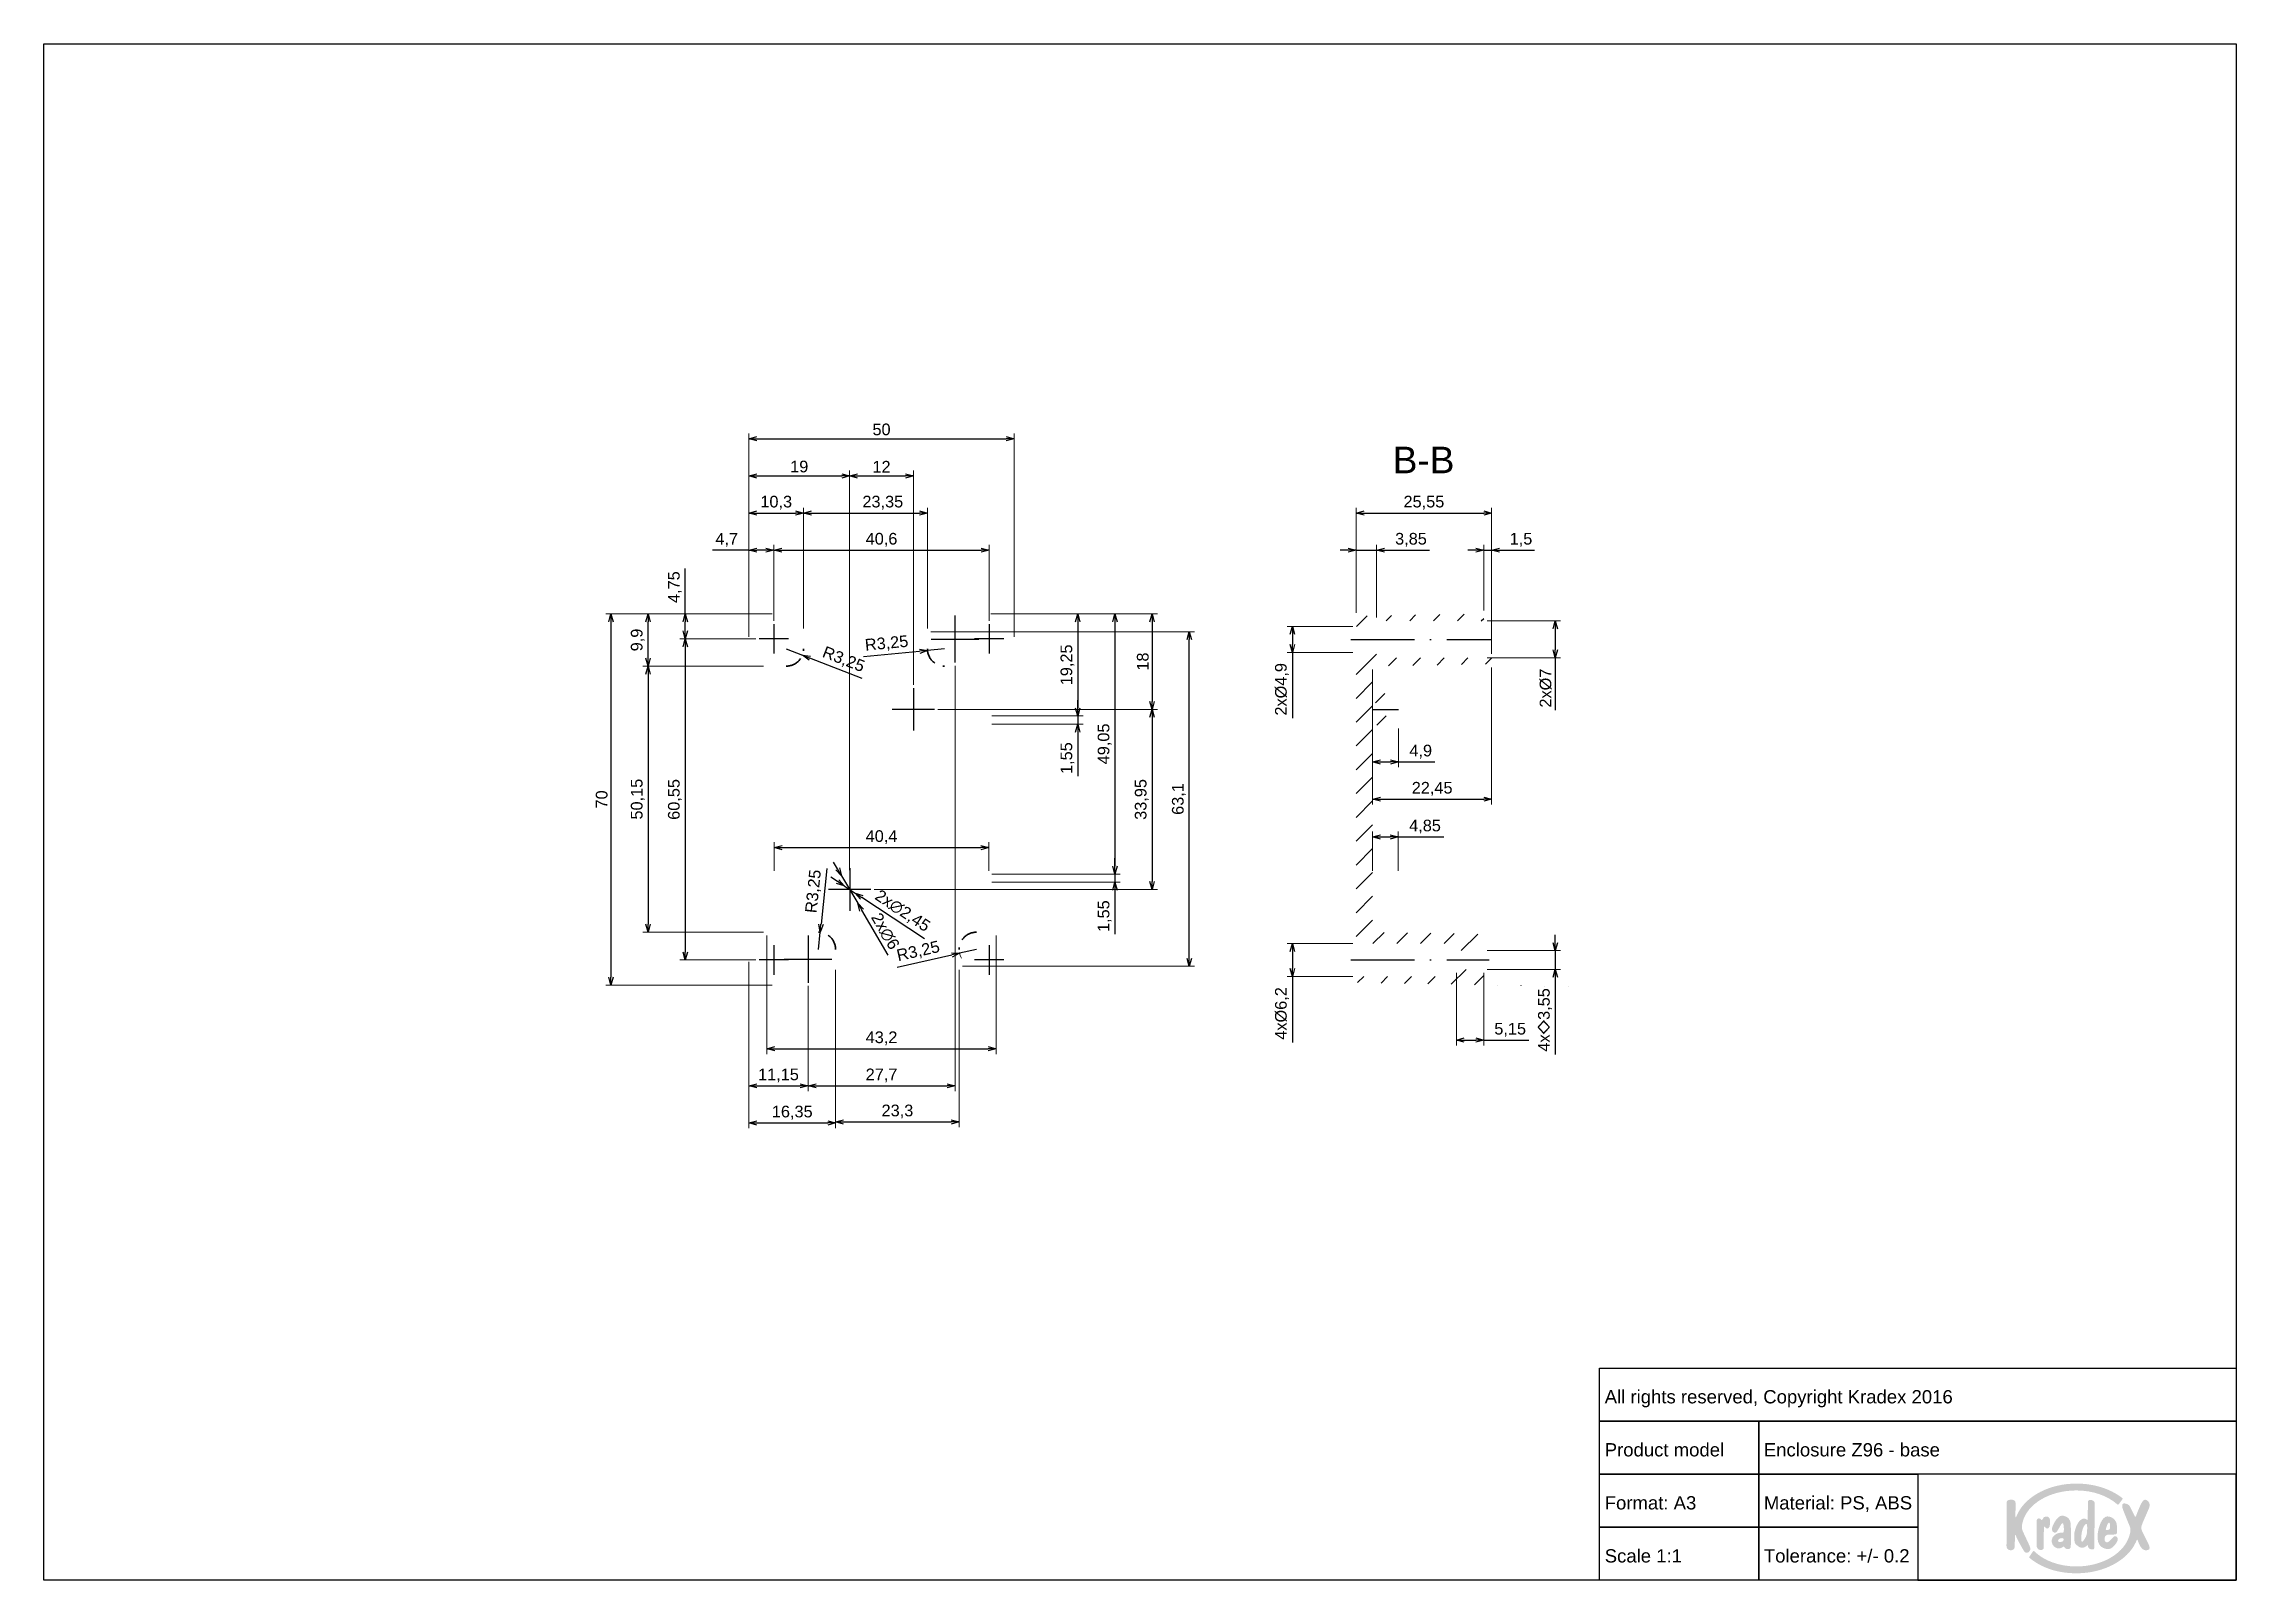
# Paper-space layout 'Base' of a CAD drawing. Header units: millimetres. Extents: x 0 to 414, y 1 to 290.
import ezdxf

# ---------------------------------------------------------------- set-up
doc = ezdxf.new("R2010")
doc.units = ezdxf.units.MM
doc.linetypes.add('ACAD_ISO10W100', pattern=[18, 12, -3, 0, -3])
doc.linetypes.add('HIDDEN2', pattern=[4.7625, 3.175, -1.5875])
for name, color, linetype, lineweight in [('MD_Annotation', 7, 'Continuous', 25), ('MD_Axes', 7, 'ACAD_ISO10W100', 25), ('MD_Hatching', 7, 'Continuous', 25)]:
    doc.layers.add(name, color=color, linetype=linetype, lineweight=lineweight)
doc.layers.add('MD_Hidden', color=7, linetype='HIDDEN2', lineweight=35, plot=False)
doc.layers.add('Tabelka', color=7, linetype='Continuous')
doc.styles.get("Standard").update_dxf_attribs({"font": 'arial.ttf'})
doc.dimstyles.new('ISO-25', dxfattribs={"dimtxt": 2.2, "dimasz": 1.5, "dimexe": 1, "dimexo": 0.625, "dimtad": 1, "dimrnd": 0.05, "dimtxsty": 'Standard', "dimblk": 'OPEN30', "dimcen": 2.5, "dimadec": 0, "dimazin": 0, "dimtfac": 1, "dimtmove": 0, "dimatfit": 3, "dimfxl": 1, "dimlwe": 18, "dimarcsym": 0})

psp = doc.layouts.new('Base')

# ---------------------------------------------------------------- texts
at = {"insert": (293.511, 40.533), "char_height": 2.5, "attachment_point": 1}
psp.add_mtext_dynamic_manual_height_columns('\\P All rights reserved, Copyright Kradex 2016', width=120, gutter_width=12.5, heights=[0], dxfattribs=at)
at = {"layer": 'MD_Annotation', "color": 7, "insert": (260.344, 209.239), "char_height": 5, "width": 13.26057, "attachment_point": 8}
psp.add_mtext('B-B', dxfattribs=at)
at = {"layer": 'Tabelka', "char_height": 2.5, "attachment_point": 1}
for s, width, heights, insert in [('\\pi15;\\P\\pi0; Product model', 30, [9.962], (293.511, 30.533)), ('\\P Enclosure Z96 - base ', 90, [0], (323.511, 30.533)), ('\\P Format: A3', 30, [0], (293.511, 20.533)), ('\\P Material: PS, ABS', 30, [0], (323.511, 20.533)), ('\\P Scale 1:1', 30, [0], (293.511, 10.533)), ('\\P Tolerance: +/- 0.2', 30, [0], (323.511, 10.533))]:
    psp.add_mtext_dynamic_manual_height_columns(s, width=width, gutter_width=12.5, heights=heights, dxfattribs=dict(at, insert=insert))

# ---------------------------------------------------------------- blocks, each defined once
blk = doc.blocks.new('_Open30')
at = {"color": 0, "linetype": 'ByBlock', "lineweight": -2}
for p, q in [((-1, 0.27), (0, 0)), ((0, 0), (-1, -0.27)), ((0, 0), (-1, 0))]:
    blk.add_line(p, q, dxfattribs=at)
blk = doc.blocks.new('*D20')
at = {"layer": 'Defpoints', "color": 0, "transparency": 16777216}
for p in [(183.16, 215.74), (133.16, 177.74), (183.16, 177.74)]:
    blk.add_point(p, dxfattribs=at)
at = {"layer": 'MD_Annotation', "color": 0, "lineweight": 18, "transparency": 16777216}
for p, q in [((133.16, 178.37), (133.16, 216.74)), ((183.16, 178.37), (183.16, 216.74))]:
    blk.add_line(p, q, dxfattribs=at)
at = {"layer": 'MD_Annotation', "color": 0, "lineweight": -2, "transparency": 16777216}
blk.add_line((134.66, 215.74), (181.66, 215.74), dxfattribs=at)
at = {"layer": 'MD_Annotation', "color": 0, "lineweight": -2, "transparency": 16777216, "xscale": 1.5, "yscale": 1.5, "zscale": 1.5, "rotation": 180}
blk.add_blockref('_Open30', (133.16, 215.74), dxfattribs=at)
at = {"layer": 'MD_Annotation', "color": 0, "lineweight": -2, "transparency": 16777216, "xscale": 1.5, "yscale": 1.5, "zscale": 1.5}
blk.add_blockref('_Open30', (183.16, 215.74), dxfattribs=at)
at = {"layer": 'MD_Annotation', "color": 0, "transparency": 16777216, "insert": (158.16, 217.49), "char_height": 2.2, "attachment_point": 5}
blk.add_mtext('50', dxfattribs=at)
blk = doc.blocks.new('*D21')
at = {"layer": 'Defpoints', "color": 0, "transparency": 16777216}
for p in [(138.15, 182.74), (107.16, 112.74), (138.15, 112.74)]:
    blk.add_point(p, dxfattribs=at)
at = {"layer": 'MD_Annotation', "color": 0, "lineweight": 18, "transparency": 16777216}
for p, q in [((137.53, 182.74), (106.16, 182.74)), ((137.53, 112.74), (106.16, 112.74))]:
    blk.add_line(p, q, dxfattribs=at)
at = {"layer": 'MD_Annotation', "color": 0, "lineweight": -2, "transparency": 16777216}
blk.add_line((107.16, 181.24), (107.16, 114.24), dxfattribs=at)
at = {"layer": 'MD_Annotation', "color": 0, "lineweight": -2, "transparency": 16777216, "xscale": 1.5, "yscale": 1.5, "zscale": 1.5}
for p, rotation in [((107.16, 182.74), 90), ((107.16, 112.74), 270)]:
    blk.add_blockref('_Open30', p, dxfattribs=dict(at, rotation=rotation))
at = {"layer": 'MD_Annotation', "color": 0, "transparency": 16777216, "insert": (105.41, 147.74), "char_height": 2.2, "attachment_point": 5, "rotation": 90}
blk.add_mtext('70', dxfattribs=at)
blk = doc.blocks.new('*D22')
at = {"layer": 'Defpoints', "color": 0, "transparency": 16777216}
for p in [(138.15, 182.74), (121.16, 178.02), (135.09, 178.02)]:
    blk.add_point(p, dxfattribs=at)
at = {"layer": 'MD_Annotation', "color": 0, "lineweight": -2, "transparency": 16777216}
for p, q in [((121.16, 182.74), (121.16, 191.31)), ((121.16, 179.52), (121.16, 181.24))]:
    blk.add_line(p, q, dxfattribs=at)
at = {"layer": 'MD_Annotation', "color": 0, "lineweight": 18, "transparency": 16777216}
for p, q in [((137.53, 182.74), (120.16, 182.74)), ((134.46, 178.02), (120.16, 178.02))]:
    blk.add_line(p, q, dxfattribs=at)
at = {"layer": 'MD_Annotation', "color": 0, "lineweight": -2, "transparency": 16777216, "xscale": 1.5, "yscale": 1.5, "zscale": 1.5}
for p, rotation in [((121.16, 182.74), 90), ((121.16, 178.02), 270)]:
    blk.add_blockref('_Open30', p, dxfattribs=dict(at, rotation=rotation))
at = {"layer": 'MD_Annotation', "color": 0, "transparency": 16777216, "insert": (119.21, 187.77), "char_height": 2.2, "attachment_point": 5, "rotation": 90}
blk.add_mtext('4,75', dxfattribs=at)
blk = doc.blocks.new('*D23')
at = {"layer": 'Defpoints', "color": 0, "transparency": 16777216}
for p in [(135.09, 178.02), (121.16, 117.47), (135.09, 117.47)]:
    blk.add_point(p, dxfattribs=at)
at = {"layer": 'MD_Annotation', "color": 0, "lineweight": 18, "transparency": 16777216}
for p, q in [((134.46, 178.02), (120.16, 178.02)), ((134.46, 117.47), (120.16, 117.47))]:
    blk.add_line(p, q, dxfattribs=at)
at = {"layer": 'MD_Annotation', "color": 0, "lineweight": -2, "transparency": 16777216}
blk.add_line((121.16, 176.52), (121.16, 118.97), dxfattribs=at)
at = {"layer": 'MD_Annotation', "color": 0, "lineweight": -2, "transparency": 16777216, "xscale": 1.5, "yscale": 1.5, "zscale": 1.5}
for p, rotation in [((121.16, 178.02), 90), ((121.16, 117.47), 270)]:
    blk.add_blockref('_Open30', p, dxfattribs=dict(at, rotation=rotation))
at = {"layer": 'MD_Annotation', "color": 0, "transparency": 16777216, "insert": (119.21, 147.74), "char_height": 2.2, "attachment_point": 5, "rotation": 90}
blk.add_mtext('60,55', dxfattribs=at)
blk = doc.blocks.new('*D24')
at = {"layer": 'Defpoints', "color": 0, "transparency": 16777216}
for p in [(137.86, 194.74), (133.16, 177.74), (137.86, 180.78)]:
    blk.add_point(p, dxfattribs=at)
at = {"layer": 'MD_Annotation', "color": 0, "lineweight": -2, "transparency": 16777216}
for p, q in [((133.16, 194.74), (126.31, 194.74)), ((136.36, 194.74), (134.66, 194.74))]:
    blk.add_line(p, q, dxfattribs=at)
at = {"layer": 'MD_Annotation', "color": 0, "lineweight": 18, "transparency": 16777216}
for p, q in [((133.16, 178.37), (133.16, 195.74)), ((137.86, 181.41), (137.86, 195.74))]:
    blk.add_line(p, q, dxfattribs=at)
at = {"layer": 'MD_Annotation', "color": 0, "lineweight": -2, "transparency": 16777216, "xscale": 1.5, "yscale": 1.5, "zscale": 1.5, "rotation": 180}
blk.add_blockref('_Open30', (133.16, 194.74), dxfattribs=at)
at = {"layer": 'MD_Annotation', "color": 0, "lineweight": -2, "transparency": 16777216, "xscale": 1.5, "yscale": 1.5, "zscale": 1.5}
blk.add_blockref('_Open30', (137.86, 194.74), dxfattribs=at)
at = {"layer": 'MD_Annotation', "color": 0, "transparency": 16777216, "insert": (128.98, 196.68), "char_height": 2.2, "attachment_point": 5}
blk.add_mtext('4,7', dxfattribs=at)
blk = doc.blocks.new('*D25')
at = {"layer": 'Defpoints', "color": 0, "transparency": 16777216}
for p in [(178.46, 194.74), (137.86, 180.78), (178.46, 180.78)]:
    blk.add_point(p, dxfattribs=at)
at = {"layer": 'MD_Annotation', "color": 0, "lineweight": 18, "transparency": 16777216}
for p, q in [((137.86, 181.41), (137.86, 195.74)), ((178.46, 181.41), (178.46, 195.74))]:
    blk.add_line(p, q, dxfattribs=at)
at = {"layer": 'MD_Annotation', "color": 0, "lineweight": -2, "transparency": 16777216}
blk.add_line((139.36, 194.74), (176.96, 194.74), dxfattribs=at)
at = {"layer": 'MD_Annotation', "color": 0, "lineweight": -2, "transparency": 16777216, "xscale": 1.5, "yscale": 1.5, "zscale": 1.5, "rotation": 180}
blk.add_blockref('_Open30', (137.86, 194.74), dxfattribs=at)
at = {"layer": 'MD_Annotation', "color": 0, "lineweight": -2, "transparency": 16777216, "xscale": 1.5, "yscale": 1.5, "zscale": 1.5}
blk.add_blockref('_Open30', (178.46, 194.74), dxfattribs=at)
at = {"layer": 'MD_Annotation', "color": 0, "transparency": 16777216, "insert": (158.16, 196.69), "char_height": 2.2, "attachment_point": 5}
blk.add_mtext('40,6', dxfattribs=at)
blk = doc.blocks.new('*D26')
at = {"layer": 'Defpoints', "color": 0, "transparency": 16777216}
for p in [(133.16, 117.74), (144.31, 113.19), (144.31, 93.74)]:
    blk.add_point(p, dxfattribs=at)
at = {"layer": 'MD_Annotation', "color": 0, "lineweight": 18, "transparency": 16777216}
for p, q in [((133.16, 117.11), (133.16, 92.74)), ((144.31, 112.57), (144.31, 92.74))]:
    blk.add_line(p, q, dxfattribs=at)
at = {"layer": 'MD_Annotation', "color": 0, "lineweight": -2, "transparency": 16777216}
blk.add_line((134.66, 93.74), (142.81, 93.74), dxfattribs=at)
at = {"layer": 'MD_Annotation', "color": 0, "lineweight": -2, "transparency": 16777216, "xscale": 1.5, "yscale": 1.5, "zscale": 1.5, "rotation": 180}
blk.add_blockref('_Open30', (133.16, 93.74), dxfattribs=at)
at = {"layer": 'MD_Annotation', "color": 0, "lineweight": -2, "transparency": 16777216, "xscale": 1.5, "yscale": 1.5, "zscale": 1.5}
blk.add_blockref('_Open30', (144.31, 93.74), dxfattribs=at)
at = {"layer": 'MD_Annotation', "color": 0, "transparency": 16777216, "insert": (138.73, 95.69), "char_height": 2.2, "attachment_point": 5}
blk.add_mtext('11,15', dxfattribs=at)
blk = doc.blocks.new('*D27')
at = {"layer": 'Defpoints', "color": 0, "transparency": 16777216}
for p in [(172.01, 173.54), (144.31, 113.19), (172.01, 93.74)]:
    blk.add_point(p, dxfattribs=at)
at = {"layer": 'MD_Annotation', "color": 0, "lineweight": 18, "transparency": 16777216}
for p, q in [((172.01, 172.92), (172.01, 92.74)), ((144.31, 112.57), (144.31, 92.74))]:
    blk.add_line(p, q, dxfattribs=at)
at = {"layer": 'MD_Annotation', "color": 0, "lineweight": -2, "transparency": 16777216}
blk.add_line((145.81, 93.74), (170.51, 93.74), dxfattribs=at)
at = {"layer": 'MD_Annotation', "color": 0, "lineweight": -2, "transparency": 16777216, "xscale": 1.5, "yscale": 1.5, "zscale": 1.5, "rotation": 180}
blk.add_blockref('_Open30', (144.31, 93.74), dxfattribs=at)
at = {"layer": 'MD_Annotation', "color": 0, "lineweight": -2, "transparency": 16777216, "xscale": 1.5, "yscale": 1.5, "zscale": 1.5}
blk.add_blockref('_Open30', (172.01, 93.74), dxfattribs=at)
at = {"layer": 'MD_Annotation', "color": 0, "transparency": 16777216, "insert": (158.16, 95.69), "char_height": 2.2, "attachment_point": 5}
blk.add_mtext('27,7', dxfattribs=at)
blk = doc.blocks.new('*D28')
at = {"layer": 'Defpoints', "color": 0, "transparency": 16777216}
for p in [(152.15, 208.74), (133.16, 177.74), (152.15, 133.76)]:
    blk.add_point(p, dxfattribs=at)
at = {"layer": 'MD_Annotation', "color": 0, "lineweight": 18, "transparency": 16777216}
for p, q in [((133.16, 178.37), (133.16, 209.74)), ((152.15, 134.39), (152.15, 209.74))]:
    blk.add_line(p, q, dxfattribs=at)
at = {"layer": 'MD_Annotation', "color": 0, "lineweight": -2, "transparency": 16777216}
blk.add_line((134.66, 208.74), (150.65, 208.74), dxfattribs=at)
at = {"layer": 'MD_Annotation', "color": 0, "lineweight": -2, "transparency": 16777216, "xscale": 1.5, "yscale": 1.5, "zscale": 1.5, "rotation": 180}
blk.add_blockref('_Open30', (133.16, 208.74), dxfattribs=at)
at = {"layer": 'MD_Annotation', "color": 0, "lineweight": -2, "transparency": 16777216, "xscale": 1.5, "yscale": 1.5, "zscale": 1.5}
blk.add_blockref('_Open30', (152.15, 208.74), dxfattribs=at)
at = {"layer": 'MD_Annotation', "color": 0, "transparency": 16777216, "insert": (142.65, 210.49), "char_height": 2.2, "attachment_point": 5}
blk.add_mtext('19', dxfattribs=at)
blk = doc.blocks.new('*D29')
at = {"layer": 'Defpoints', "color": 0, "transparency": 16777216}
for p in [(164.16, 208.74), (164.16, 168.72), (152.15, 134.76)]:
    blk.add_point(p, dxfattribs=at)
at = {"layer": 'MD_Annotation', "color": 0, "lineweight": 18, "transparency": 16777216}
for p, q in [((152.15, 135.39), (152.15, 209.74)), ((164.16, 169.34), (164.16, 209.74))]:
    blk.add_line(p, q, dxfattribs=at)
at = {"layer": 'MD_Annotation', "color": 0, "lineweight": -2, "transparency": 16777216}
blk.add_line((153.65, 208.74), (162.66, 208.74), dxfattribs=at)
at = {"layer": 'MD_Annotation', "color": 0, "lineweight": -2, "transparency": 16777216, "xscale": 1.5, "yscale": 1.5, "zscale": 1.5, "rotation": 180}
blk.add_blockref('_Open30', (152.15, 208.74), dxfattribs=at)
at = {"layer": 'MD_Annotation', "color": 0, "lineweight": -2, "transparency": 16777216, "xscale": 1.5, "yscale": 1.5, "zscale": 1.5}
blk.add_blockref('_Open30', (164.16, 208.74), dxfattribs=at)
at = {"layer": 'MD_Annotation', "color": 0, "transparency": 16777216, "insert": (158.16, 210.47), "char_height": 2.2, "attachment_point": 5}
blk.add_mtext('12', dxfattribs=at)
blk = doc.blocks.new('*D30')
at = {"layer": 'Defpoints', "color": 0, "transparency": 16777216}
for p in [(178.16, 182.74), (168.16, 164.72), (209.16, 164.72)]:
    blk.add_point(p, dxfattribs=at)
at = {"layer": 'MD_Annotation', "color": 0, "lineweight": 18, "transparency": 16777216}
for p, q in [((178.78, 182.74), (210.16, 182.74)), ((168.78, 164.72), (210.16, 164.72))]:
    blk.add_line(p, q, dxfattribs=at)
at = {"layer": 'MD_Annotation', "color": 0, "lineweight": -2, "transparency": 16777216}
blk.add_line((209.16, 181.24), (209.16, 166.22), dxfattribs=at)
at = {"layer": 'MD_Annotation', "color": 0, "lineweight": -2, "transparency": 16777216, "xscale": 1.5, "yscale": 1.5, "zscale": 1.5}
for p, rotation in [((209.16, 182.74), 90), ((209.16, 164.72), 270)]:
    blk.add_blockref('_Open30', p, dxfattribs=dict(at, rotation=rotation))
at = {"layer": 'MD_Annotation', "color": 0, "transparency": 16777216, "insert": (207.41, 173.73), "char_height": 2.2, "attachment_point": 5, "rotation": 90}
blk.add_mtext('18', dxfattribs=at)
blk = doc.blocks.new('*D31')
at = {"layer": 'Defpoints', "color": 0, "transparency": 16777216}
for p in [(168.16, 164.72), (156.15, 130.76), (209.16, 130.76)]:
    blk.add_point(p, dxfattribs=at)
at = {"layer": 'MD_Annotation', "color": 0, "lineweight": 18, "transparency": 16777216}
for p, q in [((168.78, 164.72), (210.16, 164.72)), ((156.78, 130.76), (210.16, 130.76))]:
    blk.add_line(p, q, dxfattribs=at)
at = {"layer": 'MD_Annotation', "color": 0, "lineweight": -2, "transparency": 16777216}
blk.add_line((209.16, 163.22), (209.16, 132.26), dxfattribs=at)
at = {"layer": 'MD_Annotation', "color": 0, "lineweight": -2, "transparency": 16777216, "xscale": 1.5, "yscale": 1.5, "zscale": 1.5}
for p, rotation in [((209.16, 164.72), 90), ((209.16, 130.76), 270)]:
    blk.add_blockref('_Open30', p, dxfattribs=dict(at, rotation=rotation))
at = {"layer": 'MD_Annotation', "color": 0, "transparency": 16777216, "insert": (207.21, 147.74), "char_height": 2.2, "attachment_point": 5, "rotation": 90}
blk.add_mtext('33,95', dxfattribs=at)
blk = doc.blocks.new('*D32')
at = {"layer": 'Defpoints', "color": 0, "transparency": 16777216}
for p in [(143.46, 201.74), (133.16, 177.74), (143.46, 179.37)]:
    blk.add_point(p, dxfattribs=at)
at = {"layer": 'MD_Annotation', "color": 0, "lineweight": 18, "transparency": 16777216}
for p, q in [((133.16, 178.37), (133.16, 202.74)), ((143.46, 179.99), (143.46, 202.74))]:
    blk.add_line(p, q, dxfattribs=at)
at = {"layer": 'MD_Annotation', "color": 0, "lineweight": -2, "transparency": 16777216}
blk.add_line((134.66, 201.74), (141.96, 201.74), dxfattribs=at)
at = {"layer": 'MD_Annotation', "color": 0, "lineweight": -2, "transparency": 16777216, "xscale": 1.5, "yscale": 1.5, "zscale": 1.5, "rotation": 180}
blk.add_blockref('_Open30', (133.16, 201.74), dxfattribs=at)
at = {"layer": 'MD_Annotation', "color": 0, "lineweight": -2, "transparency": 16777216, "xscale": 1.5, "yscale": 1.5, "zscale": 1.5}
blk.add_blockref('_Open30', (143.46, 201.74), dxfattribs=at)
at = {"layer": 'MD_Annotation', "color": 0, "transparency": 16777216, "insert": (138.31, 203.69), "char_height": 2.2, "attachment_point": 5}
blk.add_mtext('10,3', dxfattribs=at)
blk = doc.blocks.new('*D33')
at = {"layer": 'Defpoints', "color": 0, "transparency": 16777216}
for p in [(166.8, 201.74), (143.46, 179.37), (166.8, 179.37)]:
    blk.add_point(p, dxfattribs=at)
at = {"layer": 'MD_Annotation', "color": 0, "lineweight": 18, "transparency": 16777216}
for p, q in [((143.46, 179.99), (143.46, 202.74)), ((166.8, 179.99), (166.8, 202.74))]:
    blk.add_line(p, q, dxfattribs=at)
at = {"layer": 'MD_Annotation', "color": 0, "lineweight": -2, "transparency": 16777216}
blk.add_line((144.96, 201.74), (165.3, 201.74), dxfattribs=at)
at = {"layer": 'MD_Annotation', "color": 0, "lineweight": -2, "transparency": 16777216, "xscale": 1.5, "yscale": 1.5, "zscale": 1.5, "rotation": 180}
blk.add_blockref('_Open30', (143.46, 201.74), dxfattribs=at)
at = {"layer": 'MD_Annotation', "color": 0, "lineweight": -2, "transparency": 16777216, "xscale": 1.5, "yscale": 1.5, "zscale": 1.5}
blk.add_blockref('_Open30', (166.8, 201.74), dxfattribs=at)
at = {"layer": 'MD_Annotation', "color": 0, "transparency": 16777216, "insert": (158.4, 203.69), "char_height": 2.2, "attachment_point": 5}
blk.add_mtext('23,35', dxfattribs=at)
blk = doc.blocks.new('*D34')
at = {"layer": 'Defpoints', "color": 0, "transparency": 16777216}
for p in [(114.16, 182.74), (138.15, 182.74), (136.56, 172.87)]:
    blk.add_point(p, dxfattribs=at)
at = {"layer": 'MD_Annotation', "color": 0, "lineweight": 18, "transparency": 16777216}
for p, q in [((137.53, 182.74), (113.16, 182.74)), ((135.93, 172.87), (113.16, 172.87))]:
    blk.add_line(p, q, dxfattribs=at)
at = {"layer": 'MD_Annotation', "color": 0, "lineweight": -2, "transparency": 16777216}
blk.add_line((114.16, 174.37), (114.16, 181.24), dxfattribs=at)
at = {"layer": 'MD_Annotation', "color": 0, "lineweight": -2, "transparency": 16777216, "xscale": 1.5, "yscale": 1.5, "zscale": 1.5}
for p, rotation in [((114.16, 182.74), 90), ((114.16, 172.87), 270)]:
    blk.add_blockref('_Open30', p, dxfattribs=dict(at, rotation=rotation))
at = {"layer": 'MD_Annotation', "color": 0, "transparency": 16777216, "insert": (112.21, 177.8), "char_height": 2.2, "attachment_point": 5, "rotation": 90}
blk.add_mtext('9,9', dxfattribs=at)
blk = doc.blocks.new('*D35')
at = {"layer": 'Defpoints', "color": 0, "transparency": 16777216}
for p in [(136.56, 172.87), (114.16, 122.72), (136.56, 122.72)]:
    blk.add_point(p, dxfattribs=at)
at = {"layer": 'MD_Annotation', "color": 0, "lineweight": 18, "transparency": 16777216}
for p, q in [((135.93, 172.87), (113.16, 172.87)), ((135.93, 122.72), (113.16, 122.72))]:
    blk.add_line(p, q, dxfattribs=at)
at = {"layer": 'MD_Annotation', "color": 0, "lineweight": -2, "transparency": 16777216}
blk.add_line((114.16, 171.37), (114.16, 124.22), dxfattribs=at)
at = {"layer": 'MD_Annotation', "color": 0, "lineweight": -2, "transparency": 16777216, "xscale": 1.5, "yscale": 1.5, "zscale": 1.5}
for p, rotation in [((114.16, 172.87), 90), ((114.16, 122.72), 270)]:
    blk.add_blockref('_Open30', p, dxfattribs=dict(at, rotation=rotation))
at = {"layer": 'MD_Annotation', "color": 0, "transparency": 16777216, "insert": (112.21, 147.79), "char_height": 2.2, "attachment_point": 5, "rotation": 90}
blk.add_mtext('50,15', dxfattribs=at)
blk = doc.blocks.new('*D36')
at = {"layer": 'Defpoints', "color": 0, "transparency": 16777216}
for p in [(133.16, 117.74), (149.51, 116.27), (149.51, 86.74)]:
    blk.add_point(p, dxfattribs=at)
at = {"layer": 'MD_Annotation', "color": 0, "lineweight": 18, "transparency": 16777216}
for p, q in [((133.16, 117.11), (133.16, 85.74)), ((149.51, 115.64), (149.51, 85.74))]:
    blk.add_line(p, q, dxfattribs=at)
at = {"layer": 'MD_Annotation', "color": 0, "lineweight": -2, "transparency": 16777216}
blk.add_line((134.66, 86.74), (148.01, 86.74), dxfattribs=at)
at = {"layer": 'MD_Annotation', "color": 0, "lineweight": -2, "transparency": 16777216, "xscale": 1.5, "yscale": 1.5, "zscale": 1.5, "rotation": 180}
blk.add_blockref('_Open30', (133.16, 86.74), dxfattribs=at)
at = {"layer": 'MD_Annotation', "color": 0, "lineweight": -2, "transparency": 16777216, "xscale": 1.5, "yscale": 1.5, "zscale": 1.5}
blk.add_blockref('_Open30', (149.51, 86.74), dxfattribs=at)
at = {"layer": 'MD_Annotation', "color": 0, "transparency": 16777216, "insert": (141.33, 88.69), "char_height": 2.2, "attachment_point": 5}
blk.add_mtext('16,35', dxfattribs=at)
blk = doc.blocks.new('*D37')
at = {"layer": 'Defpoints', "color": 0, "transparency": 16777216}
for p in [(149.51, 116.27), (172.81, 116.27), (172.81, 86.94)]:
    blk.add_point(p, dxfattribs=at)
at = {"layer": 'MD_Annotation', "color": 0, "lineweight": 18, "transparency": 16777216}
for p, q in [((149.51, 115.64), (149.51, 85.94)), ((172.81, 115.64), (172.81, 85.94))]:
    blk.add_line(p, q, dxfattribs=at)
at = {"layer": 'MD_Annotation', "color": 0, "lineweight": -2, "transparency": 16777216}
blk.add_line((151.01, 86.94), (171.31, 86.94), dxfattribs=at)
at = {"layer": 'MD_Annotation', "color": 0, "lineweight": -2, "transparency": 16777216, "xscale": 1.5, "yscale": 1.5, "zscale": 1.5, "rotation": 180}
blk.add_blockref('_Open30', (149.51, 86.94), dxfattribs=at)
at = {"layer": 'MD_Annotation', "color": 0, "lineweight": -2, "transparency": 16777216, "xscale": 1.5, "yscale": 1.5, "zscale": 1.5}
blk.add_blockref('_Open30', (172.81, 86.94), dxfattribs=at)
at = {"layer": 'MD_Annotation', "color": 0, "transparency": 16777216, "insert": (161.16, 88.89), "char_height": 2.2, "attachment_point": 5}
blk.add_mtext('23,3', dxfattribs=at)
blk = doc.blocks.new('*D38')
at = {"layer": 'Defpoints', "color": 0, "transparency": 16777216}
for p in [(136.56, 122.72), (179.76, 122.72), (179.76, 100.74)]:
    blk.add_point(p, dxfattribs=at)
at = {"layer": 'MD_Annotation', "color": 0, "lineweight": 18, "transparency": 16777216}
for p, q in [((136.56, 122.09), (136.56, 99.74)), ((179.76, 122.09), (179.76, 99.74))]:
    blk.add_line(p, q, dxfattribs=at)
at = {"layer": 'MD_Annotation', "color": 0, "lineweight": -2, "transparency": 16777216}
blk.add_line((138.06, 100.74), (178.26, 100.74), dxfattribs=at)
at = {"layer": 'MD_Annotation', "color": 0, "lineweight": -2, "transparency": 16777216, "xscale": 1.5, "yscale": 1.5, "zscale": 1.5, "rotation": 180}
blk.add_blockref('_Open30', (136.56, 100.74), dxfattribs=at)
at = {"layer": 'MD_Annotation', "color": 0, "lineweight": -2, "transparency": 16777216, "xscale": 1.5, "yscale": 1.5, "zscale": 1.5}
blk.add_blockref('_Open30', (179.76, 100.74), dxfattribs=at)
at = {"layer": 'MD_Annotation', "color": 0, "transparency": 16777216, "insert": (158.16, 102.69), "char_height": 2.2, "attachment_point": 5}
blk.add_mtext('43,2', dxfattribs=at)
blk = doc.blocks.new('*D39')
at = {"layer": 'Defpoints', "color": 0, "transparency": 16777216}
for p in [(166.8, 179.37), (216.16, 179.37), (172.81, 116.27)]:
    blk.add_point(p, dxfattribs=at)
at = {"layer": 'MD_Annotation', "color": 0, "lineweight": 18, "transparency": 16777216}
for p, q in [((167.43, 179.37), (217.16, 179.37)), ((173.43, 116.27), (217.16, 116.27))]:
    blk.add_line(p, q, dxfattribs=at)
at = {"layer": 'MD_Annotation', "color": 0, "lineweight": -2, "transparency": 16777216}
blk.add_line((216.16, 117.77), (216.16, 177.87), dxfattribs=at)
at = {"layer": 'MD_Annotation', "color": 0, "lineweight": -2, "transparency": 16777216, "xscale": 1.5, "yscale": 1.5, "zscale": 1.5}
for p, rotation in [((216.16, 179.37), 90), ((216.16, 116.27), 270)]:
    blk.add_blockref('_Open30', p, dxfattribs=dict(at, rotation=rotation))
at = {"layer": 'MD_Annotation', "color": 0, "transparency": 16777216, "insert": (214.21, 147.82), "char_height": 2.2, "attachment_point": 5, "rotation": 90}
blk.add_mtext('63,1', dxfattribs=at)
blk = doc.blocks.new('*D40')
at = {"layer": 'Defpoints', "color": 0, "transparency": 16777216}
for p in [(178.16, 182.74), (179.76, 163.47), (195.16, 163.47)]:
    blk.add_point(p, dxfattribs=at)
at = {"layer": 'MD_Annotation', "color": 0, "lineweight": 18, "transparency": 16777216}
for p, q in [((178.78, 182.74), (196.16, 182.74)), ((180.38, 163.47), (196.16, 163.47))]:
    blk.add_line(p, q, dxfattribs=at)
at = {"layer": 'MD_Annotation', "color": 0, "lineweight": -2, "transparency": 16777216}
blk.add_line((195.16, 181.24), (195.16, 164.97), dxfattribs=at)
at = {"layer": 'MD_Annotation', "color": 0, "lineweight": -2, "transparency": 16777216, "xscale": 1.5, "yscale": 1.5, "zscale": 1.5}
for p, rotation in [((195.16, 182.74), 90), ((195.16, 163.47), 270)]:
    blk.add_blockref('_Open30', p, dxfattribs=dict(at, rotation=rotation))
at = {"layer": 'MD_Annotation', "color": 0, "transparency": 16777216, "insert": (193.21, 173.11), "char_height": 2.2, "attachment_point": 5, "rotation": 90}
blk.add_mtext('19,25', dxfattribs=at)
blk = doc.blocks.new('*D41')
at = {"layer": 'Defpoints', "color": 0, "transparency": 16777216}
for p in [(178.36, 163.47), (178.36, 161.92), (195.16, 161.92)]:
    blk.add_point(p, dxfattribs=at)
at = {"layer": 'MD_Annotation', "color": 0, "lineweight": -2, "transparency": 16777216}
for p, q in [((195.16, 164.97), (195.16, 166.47)), ((195.16, 163.47), (195.16, 161.92)), ((195.16, 160.42), (195.16, 152.15))]:
    blk.add_line(p, q, dxfattribs=at)
at = {"layer": 'MD_Annotation', "color": 0, "lineweight": 18, "transparency": 16777216}
for p, q in [((178.98, 163.47), (196.16, 163.47)), ((178.98, 161.92), (196.16, 161.92))]:
    blk.add_line(p, q, dxfattribs=at)
at = {"layer": 'MD_Annotation', "color": 0, "lineweight": -2, "transparency": 16777216, "xscale": 1.5, "yscale": 1.5, "zscale": 1.5}
for p, rotation in [((195.16, 163.47), 270), ((195.16, 161.92), 90)]:
    blk.add_blockref('_Open30', p, dxfattribs=dict(at, rotation=rotation))
at = {"layer": 'MD_Annotation', "color": 0, "transparency": 16777216, "insert": (193.21, 155.53), "char_height": 2.2, "attachment_point": 5, "rotation": 90}
blk.add_mtext('1,55', dxfattribs=at)
blk = doc.blocks.new('*D42')
at = {"layer": 'Defpoints', "color": 0, "transparency": 16777216}
for p in [(178.16, 182.74), (179.76, 133.67), (202.16, 133.67)]:
    blk.add_point(p, dxfattribs=at)
at = {"layer": 'MD_Annotation', "color": 0, "lineweight": 18, "transparency": 16777216}
for p, q in [((178.78, 182.74), (203.16, 182.74)), ((180.38, 133.67), (203.16, 133.67))]:
    blk.add_line(p, q, dxfattribs=at)
at = {"layer": 'MD_Annotation', "color": 0, "lineweight": -2, "transparency": 16777216}
blk.add_line((202.16, 181.24), (202.16, 135.17), dxfattribs=at)
at = {"layer": 'MD_Annotation', "color": 0, "lineweight": -2, "transparency": 16777216, "xscale": 1.5, "yscale": 1.5, "zscale": 1.5}
for p, rotation in [((202.16, 182.74), 90), ((202.16, 133.67), 270)]:
    blk.add_blockref('_Open30', p, dxfattribs=dict(at, rotation=rotation))
at = {"layer": 'MD_Annotation', "color": 0, "transparency": 16777216, "insert": (200.21, 158.21), "char_height": 2.2, "attachment_point": 5, "rotation": 90}
blk.add_mtext('49,05', dxfattribs=at)
blk = doc.blocks.new('*D43')
at = {"layer": 'Defpoints', "color": 0, "transparency": 16777216}
for p in [(178.36, 133.67), (178.36, 132.12), (202.16, 132.12)]:
    blk.add_point(p, dxfattribs=at)
at = {"layer": 'MD_Annotation', "color": 0, "lineweight": -2, "transparency": 16777216}
for p, q in [((202.16, 135.17), (202.16, 136.67)), ((202.16, 133.67), (202.16, 132.12)), ((202.16, 130.62), (202.16, 122.35))]:
    blk.add_line(p, q, dxfattribs=at)
at = {"layer": 'MD_Annotation', "color": 0, "lineweight": 18, "transparency": 16777216}
for p, q in [((178.98, 133.67), (203.16, 133.67)), ((178.98, 132.12), (203.16, 132.12))]:
    blk.add_line(p, q, dxfattribs=at)
at = {"layer": 'MD_Annotation', "color": 0, "lineweight": -2, "transparency": 16777216, "xscale": 1.5, "yscale": 1.5, "zscale": 1.5}
for p, rotation in [((202.16, 133.67), 270), ((202.16, 132.12), 90)]:
    blk.add_blockref('_Open30', p, dxfattribs=dict(at, rotation=rotation))
at = {"layer": 'MD_Annotation', "color": 0, "transparency": 16777216, "insert": (200.21, 125.73), "char_height": 2.2, "attachment_point": 5, "rotation": 90}
blk.add_mtext('1,55', dxfattribs=at)
blk = doc.blocks.new('*D44')
at = {"layer": 'Defpoints', "color": 0, "transparency": 16777216}
for p in [(178.36, 138.67), (137.95, 133.67), (178.36, 133.67)]:
    blk.add_point(p, dxfattribs=at)
at = {"layer": 'MD_Annotation', "color": 0, "lineweight": 18, "transparency": 16777216}
for p, q in [((137.95, 134.29), (137.95, 139.67)), ((178.36, 134.29), (178.36, 139.67))]:
    blk.add_line(p, q, dxfattribs=at)
at = {"layer": 'MD_Annotation', "color": 0, "lineweight": -2, "transparency": 16777216}
blk.add_line((139.45, 138.67), (176.86, 138.67), dxfattribs=at)
at = {"layer": 'MD_Annotation', "color": 0, "lineweight": -2, "transparency": 16777216, "xscale": 1.5, "yscale": 1.5, "zscale": 1.5, "rotation": 180}
blk.add_blockref('_Open30', (137.95, 138.67), dxfattribs=at)
at = {"layer": 'MD_Annotation', "color": 0, "lineweight": -2, "transparency": 16777216, "xscale": 1.5, "yscale": 1.5, "zscale": 1.5}
blk.add_blockref('_Open30', (178.36, 138.67), dxfattribs=at)
at = {"layer": 'MD_Annotation', "color": 0, "transparency": 16777216, "insert": (158.16, 140.62), "char_height": 2.2, "attachment_point": 5}
blk.add_mtext('40,4', dxfattribs=at)
blk = doc.blocks.new('*D47')
at = {"layer": 'Defpoints', "color": 0, "transparency": 16777216}
for p in [(151.13, 131.43), (153.18, 130.09)]:
    blk.add_point(p, dxfattribs=at)
at = {"layer": 'MD_Annotation', "color": 0, "lineweight": -2, "transparency": 16777216}
for p, q in [((149.88, 132.26), (148.62, 133.08)), ((151.13, 131.43), (153.18, 130.09)), ((166.25, 121.48), (154.43, 129.26))]:
    blk.add_line(p, q, dxfattribs=at)
at = {"layer": 'MD_Annotation', "color": 0, "lineweight": -2, "transparency": 16777216, "xscale": 1.5, "yscale": 1.5, "zscale": 1.5}
for p, rotation in [((151.13, 131.43), 326.6500316573774), ((153.18, 130.09), 146.6500316573774)]:
    blk.add_blockref('_Open30', p, dxfattribs=dict(at, rotation=rotation))
at = {"layer": 'MD_Annotation', "color": 0, "transparency": 16777216, "insert": (162.06, 126.62), "char_height": 2.2, "attachment_point": 5, "rotation": 326.65}
blk.add_mtext('2x∅2,45', dxfattribs=at)
blk = doc.blocks.new('*D48')
at = {"layer": 'Defpoints', "color": 0, "transparency": 16777216}
for p in [(150.64, 133.35), (153.67, 128.17)]:
    blk.add_point(p, dxfattribs=at)
at = {"layer": 'MD_Annotation', "color": 0, "lineweight": -2, "transparency": 16777216}
for p, q in [((149.89, 134.65), (149.13, 135.94)), ((150.64, 133.35), (153.67, 128.17)), ((159.39, 118.35), (154.42, 126.87))]:
    blk.add_line(p, q, dxfattribs=at)
at = {"layer": 'MD_Annotation', "color": 0, "lineweight": -2, "transparency": 16777216, "xscale": 1.5, "yscale": 1.5, "zscale": 1.5}
for p, rotation in [((150.64, 133.35), 300.2504348629012), ((153.67, 128.17), 120.2504348629012)]:
    blk.add_blockref('_Open30', p, dxfattribs=dict(at, rotation=rotation))
at = {"layer": 'MD_Annotation', "color": 0, "transparency": 16777216, "insert": (158.85, 122.88), "char_height": 2.2, "attachment_point": 5, "rotation": 300.2504}
blk.add_mtext('2x∅6', dxfattribs=at)
blk = doc.blocks.new('*D49')
at = {"layer": 'Defpoints', "color": 0, "transparency": 16777216}
for p in [(140.21, 176.11), (143.24, 174.94)]:
    blk.add_point(p, dxfattribs=at)
at = {"layer": 'MD_Annotation', "color": 0, "lineweight": -2, "transparency": 16777216}
for p, q in [((140.21, 176.11), (143.24, 174.94)), ((154.51, 170.57), (144.63, 174.4))]:
    blk.add_line(p, q, dxfattribs=at)
at = {"layer": 'MD_Annotation', "color": 0, "lineweight": -2, "transparency": 16777216, "xscale": 1.5, "yscale": 1.5, "zscale": 1.5, "rotation": 158.8112254967048}
blk.add_blockref('_Open30', (143.24, 174.94), dxfattribs=at)
at = {"layer": 'MD_Annotation', "color": 0, "transparency": 16777216, "insert": (150.97, 174.03), "char_height": 2.2, "attachment_point": 5, "rotation": 338.8112}
blk.add_mtext('R3,25', dxfattribs=at)
blk = doc.blocks.new('*D50')
at = {"layer": 'Defpoints', "color": 0, "transparency": 16777216}
for p in [(166.82, 175.81), (170.05, 176.11)]:
    blk.add_point(p, dxfattribs=at)
at = {"layer": 'MD_Annotation', "color": 0, "lineweight": -2, "transparency": 16777216}
for p, q in [((154.79, 174.68), (165.33, 175.67)), ((170.05, 176.11), (166.82, 175.81))]:
    blk.add_line(p, q, dxfattribs=at)
at = {"layer": 'MD_Annotation', "color": 0, "lineweight": -2, "transparency": 16777216, "xscale": 1.5, "yscale": 1.5, "zscale": 1.5, "rotation": 5.355046954306592}
blk.add_blockref('_Open30', (166.82, 175.81), dxfattribs=at)
at = {"layer": 'MD_Annotation', "color": 0, "transparency": 16777216, "insert": (159.13, 177.05), "char_height": 2.2, "attachment_point": 5, "rotation": 5.355}
blk.add_mtext('R3,25', dxfattribs=at)
blk = doc.blocks.new('*D51')
at = {"layer": 'Defpoints', "color": 0, "transparency": 16777216}
for p in [(146.59, 122.7), (146.26, 119.47)]:
    blk.add_point(p, dxfattribs=at)
at = {"layer": 'MD_Annotation', "color": 0, "lineweight": -2, "transparency": 16777216}
for p, q in [((147.84, 134.72), (146.75, 124.19)), ((146.26, 119.47), (146.59, 122.7))]:
    blk.add_line(p, q, dxfattribs=at)
at = {"layer": 'MD_Annotation', "color": 0, "lineweight": -2, "transparency": 16777216, "xscale": 1.5, "yscale": 1.5, "zscale": 1.5, "rotation": 264.0593146644405}
blk.add_blockref('_Open30', (146.59, 122.7), dxfattribs=at)
at = {"layer": 'MD_Annotation', "color": 0, "transparency": 16777216, "insert": (145.44, 130.4), "char_height": 2.2, "attachment_point": 5, "rotation": 84.0593}
blk.add_mtext('R3,25', dxfattribs=at)
blk = doc.blocks.new('*D52')
at = {"layer": 'Defpoints', "color": 0, "transparency": 16777216}
for p in [(172.88, 118.75), (176.05, 119.47)]:
    blk.add_point(p, dxfattribs=at)
at = {"layer": 'MD_Annotation', "color": 0, "lineweight": -2, "transparency": 16777216}
for p, q in [((161.09, 116.1), (171.42, 118.42)), ((176.05, 119.47), (172.88, 118.75))]:
    blk.add_line(p, q, dxfattribs=at)
at = {"layer": 'MD_Annotation', "color": 0, "lineweight": 18, "transparency": 16777216}
blk.add_arc((176.05, 119.47), 3.25, 191.0249, 210.3117, dxfattribs=at)
at = {"layer": 'MD_Annotation', "color": 0, "lineweight": -2, "transparency": 16777216, "xscale": 1.5, "yscale": 1.5, "zscale": 1.5, "rotation": 12.67851141750923}
blk.add_blockref('_Open30', (172.88, 118.75), dxfattribs=at)
at = {"layer": 'MD_Annotation', "color": 0, "transparency": 16777216, "insert": (165.1, 119), "char_height": 2.2, "attachment_point": 5, "rotation": 12.6785}
blk.add_mtext('R3,25', dxfattribs=at)
blk = doc.blocks.new('*D53')
at = {"layer": 'Defpoints', "color": 0, "transparency": 16777216}
for p in [(247.62, 180.37), (235.62, 175.47), (247.62, 175.47)]:
    blk.add_point(p, dxfattribs=at)
at = {"layer": 'MD_Annotation', "color": 0, "lineweight": 18, "transparency": 16777216}
for p, q in [((247, 180.37), (234.62, 180.37)), ((247, 175.47), (234.62, 175.47))]:
    blk.add_line(p, q, dxfattribs=at)
at = {"layer": 'MD_Annotation', "color": 0, "lineweight": -2, "transparency": 16777216}
for p, q in [((235.62, 178.87), (235.62, 176.97)), ((235.62, 175.47), (235.62, 163.03))]:
    blk.add_line(p, q, dxfattribs=at)
at = {"layer": 'MD_Annotation', "color": 0, "lineweight": -2, "transparency": 16777216, "xscale": 1.5, "yscale": 1.5, "zscale": 1.5}
for p, rotation in [((235.62, 180.37), 90), ((235.62, 175.47), 270)]:
    blk.add_blockref('_Open30', p, dxfattribs=dict(at, rotation=rotation))
at = {"layer": 'MD_Annotation', "color": 0, "transparency": 16777216, "insert": (233.64, 168.5), "char_height": 2.2, "attachment_point": 5, "rotation": 90}
blk.add_mtext('2x%%C4,9', dxfattribs=at)
blk = doc.blocks.new('*D54')
at = {"layer": 'Defpoints', "color": 0, "transparency": 16777216}
for p in [(271.67, 181.42), (271.67, 174.42), (285.17, 174.42)]:
    blk.add_point(p, dxfattribs=at)
at = {"layer": 'MD_Annotation', "color": 0, "lineweight": 18, "transparency": 16777216}
for p, q in [((272.3, 181.42), (286.17, 181.42)), ((272.3, 174.42), (286.17, 174.42))]:
    blk.add_line(p, q, dxfattribs=at)
at = {"layer": 'MD_Annotation', "color": 0, "lineweight": -2, "transparency": 16777216}
for p, q in [((285.17, 179.92), (285.17, 175.92)), ((285.17, 174.42), (285.17, 164.55))]:
    blk.add_line(p, q, dxfattribs=at)
at = {"layer": 'MD_Annotation', "color": 0, "lineweight": -2, "transparency": 16777216, "xscale": 1.5, "yscale": 1.5, "zscale": 1.5}
for p, rotation in [((285.17, 181.42), 90), ((285.17, 174.42), 270)]:
    blk.add_blockref('_Open30', p, dxfattribs=dict(at, rotation=rotation))
at = {"layer": 'MD_Annotation', "color": 0, "transparency": 16777216, "insert": (283.36, 168.73), "char_height": 2.2, "attachment_point": 5, "rotation": 90}
blk.add_mtext('2x%%C7', dxfattribs=at)
blk = doc.blocks.new('*D55')
at = {"layer": 'Defpoints', "color": 0, "transparency": 16777216}
for p in [(247.62, 120.57), (235.62, 114.37), (247.62, 114.37)]:
    blk.add_point(p, dxfattribs=at)
at = {"layer": 'MD_Annotation', "color": 0, "lineweight": 18, "transparency": 16777216}
for p, q in [((247, 120.57), (234.62, 120.57)), ((247, 114.37), (234.62, 114.37))]:
    blk.add_line(p, q, dxfattribs=at)
at = {"layer": 'MD_Annotation', "color": 0, "lineweight": -2, "transparency": 16777216}
for p, q in [((235.62, 119.07), (235.62, 115.87)), ((235.62, 114.37), (235.62, 101.91))]:
    blk.add_line(p, q, dxfattribs=at)
at = {"layer": 'MD_Annotation', "color": 0, "lineweight": -2, "transparency": 16777216, "xscale": 1.5, "yscale": 1.5, "zscale": 1.5}
for p, rotation in [((235.62, 120.57), 90), ((235.62, 114.37), 270)]:
    blk.add_blockref('_Open30', p, dxfattribs=dict(at, rotation=rotation))
at = {"layer": 'MD_Annotation', "color": 0, "transparency": 16777216, "insert": (233.64, 107.39), "char_height": 2.2, "attachment_point": 5, "rotation": 90}
blk.add_mtext('4x%%C6,2', dxfattribs=at)
blk = doc.blocks.new('*D56')
at = {"layer": 'Defpoints', "color": 0, "transparency": 16777216}
for p in [(271.67, 119.23), (271.67, 115.7), (285.17, 115.7)]:
    blk.add_point(p, dxfattribs=at)
at = {"layer": 'MD_Annotation', "color": 0, "lineweight": -2, "transparency": 16777216}
for p, q in [((285.17, 120.73), (285.17, 122.23)), ((285.17, 119.23), (285.17, 115.7)), ((285.17, 114.2), (285.17, 99.65))]:
    blk.add_line(p, q, dxfattribs=at)
at = {"layer": 'MD_Annotation', "color": 0, "lineweight": 18, "transparency": 16777216}
for p, q in [((272.3, 119.23), (286.17, 119.23)), ((272.3, 115.7), (286.17, 115.7))]:
    blk.add_line(p, q, dxfattribs=at)
at = {"layer": 'MD_Annotation', "color": 0, "lineweight": -2, "transparency": 16777216, "xscale": 1.5, "yscale": 1.5, "zscale": 1.5}
for p, rotation in [((285.17, 119.23), 270), ((285.17, 115.7), 90)]:
    blk.add_blockref('_Open30', p, dxfattribs=dict(at, rotation=rotation))
at = {"layer": 'MD_Annotation', "color": 0, "transparency": 16777216, "insert": (283.22, 106.17), "char_height": 2.2, "attachment_point": 5, "rotation": 90}
blk.add_mtext('4x{\\W1.8;◊}3,55', dxfattribs=at)
blk = doc.blocks.new('*D57')
at = {"layer": 'Defpoints', "color": 0, "transparency": 16777216}
for p in [(251.47, 194.74), (247.62, 182.32), (251.47, 181.42)]:
    blk.add_point(p, dxfattribs=at)
at = {"layer": 'MD_Annotation', "color": 0, "lineweight": -2, "transparency": 16777216}
for p, q in [((246.12, 194.74), (244.62, 194.74)), ((247.62, 194.74), (251.47, 194.74)), ((252.97, 194.74), (261.45, 194.74))]:
    blk.add_line(p, q, dxfattribs=at)
at = {"layer": 'MD_Annotation', "color": 0, "lineweight": 18, "transparency": 16777216}
for p, q in [((247.62, 182.94), (247.62, 195.74)), ((251.47, 182.04), (251.47, 195.74))]:
    blk.add_line(p, q, dxfattribs=at)
at = {"layer": 'MD_Annotation', "color": 0, "lineweight": -2, "transparency": 16777216, "xscale": 1.5, "yscale": 1.5, "zscale": 1.5}
blk.add_blockref('_Open30', (247.62, 194.74), dxfattribs=at)
at = {"layer": 'MD_Annotation', "color": 0, "lineweight": -2, "transparency": 16777216, "xscale": 1.5, "yscale": 1.5, "zscale": 1.5, "rotation": 180}
blk.add_blockref('_Open30', (251.47, 194.74), dxfattribs=at)
at = {"layer": 'MD_Annotation', "color": 0, "transparency": 16777216, "insert": (257.96, 196.69), "char_height": 2.2, "attachment_point": 5}
blk.add_mtext('3,85', dxfattribs=at)
blk = doc.blocks.new('*D58')
at = {"layer": 'Defpoints', "color": 0, "transparency": 16777216}
for p in [(273.17, 201.74), (247.62, 182.32), (273.17, 174.54)]:
    blk.add_point(p, dxfattribs=at)
at = {"layer": 'MD_Annotation', "color": 0, "lineweight": 18, "transparency": 16777216}
for p, q in [((247.62, 182.94), (247.62, 202.74)), ((273.17, 175.17), (273.17, 202.74))]:
    blk.add_line(p, q, dxfattribs=at)
at = {"layer": 'MD_Annotation', "color": 0, "lineweight": -2, "transparency": 16777216}
blk.add_line((249.12, 201.74), (271.67, 201.74), dxfattribs=at)
at = {"layer": 'MD_Annotation', "color": 0, "lineweight": -2, "transparency": 16777216, "xscale": 1.5, "yscale": 1.5, "zscale": 1.5, "rotation": 180}
blk.add_blockref('_Open30', (247.62, 201.74), dxfattribs=at)
at = {"layer": 'MD_Annotation', "color": 0, "lineweight": -2, "transparency": 16777216, "xscale": 1.5, "yscale": 1.5, "zscale": 1.5}
blk.add_blockref('_Open30', (273.17, 201.74), dxfattribs=at)
at = {"layer": 'MD_Annotation', "color": 0, "transparency": 16777216, "insert": (260.4, 203.69), "char_height": 2.2, "attachment_point": 5}
blk.add_mtext('25,55', dxfattribs=at)
blk = doc.blocks.new('*D59')
at = {"layer": 'Defpoints', "color": 0, "transparency": 16777216}
for p in [(273.17, 194.74), (271.67, 182.74), (273.17, 174.54)]:
    blk.add_point(p, dxfattribs=at)
at = {"layer": 'MD_Annotation', "color": 0, "lineweight": -2, "transparency": 16777216}
for p, q in [((270.17, 194.74), (268.67, 194.74)), ((271.67, 194.74), (273.17, 194.74)), ((274.67, 194.74), (281.24, 194.74))]:
    blk.add_line(p, q, dxfattribs=at)
at = {"layer": 'MD_Annotation', "color": 0, "lineweight": 18, "transparency": 16777216}
for p, q in [((271.67, 183.37), (271.67, 195.74)), ((273.17, 175.17), (273.17, 195.74))]:
    blk.add_line(p, q, dxfattribs=at)
at = {"layer": 'MD_Annotation', "color": 0, "lineweight": -2, "transparency": 16777216, "xscale": 1.5, "yscale": 1.5, "zscale": 1.5}
blk.add_blockref('_Open30', (271.67, 194.74), dxfattribs=at)
at = {"layer": 'MD_Annotation', "color": 0, "lineweight": -2, "transparency": 16777216, "xscale": 1.5, "yscale": 1.5, "zscale": 1.5, "rotation": 180}
blk.add_blockref('_Open30', (273.17, 194.74), dxfattribs=at)
at = {"layer": 'MD_Annotation', "color": 0, "transparency": 16777216, "insert": (278.7, 196.69), "char_height": 2.2, "attachment_point": 5}
blk.add_mtext('1,5', dxfattribs=at)
blk = doc.blocks.new('*D60')
at = {"layer": 'Defpoints', "color": 0, "transparency": 16777216}
for p in [(250.72, 172.87), (273.17, 173.24), (273.17, 147.79)]:
    blk.add_point(p, dxfattribs=at)
at = {"layer": 'MD_Annotation', "color": 0, "lineweight": 18, "transparency": 16777216}
for p, q in [((250.72, 172.24), (250.72, 146.79)), ((273.17, 172.62), (273.17, 146.79))]:
    blk.add_line(p, q, dxfattribs=at)
at = {"layer": 'MD_Annotation', "color": 0, "lineweight": -2, "transparency": 16777216}
blk.add_line((252.22, 147.79), (271.67, 147.79), dxfattribs=at)
at = {"layer": 'MD_Annotation', "color": 0, "lineweight": -2, "transparency": 16777216, "xscale": 1.5, "yscale": 1.5, "zscale": 1.5, "rotation": 180}
blk.add_blockref('_Open30', (250.72, 147.79), dxfattribs=at)
at = {"layer": 'MD_Annotation', "color": 0, "lineweight": -2, "transparency": 16777216, "xscale": 1.5, "yscale": 1.5, "zscale": 1.5}
blk.add_blockref('_Open30', (273.17, 147.79), dxfattribs=at)
at = {"layer": 'MD_Annotation', "color": 0, "transparency": 16777216, "insert": (261.95, 149.74), "char_height": 2.2, "attachment_point": 5}
blk.add_mtext('22,45', dxfattribs=at)
blk = doc.blocks.new('*D61')
at = {"layer": 'Defpoints', "color": 0, "transparency": 16777216}
for p in [(250.72, 161.72), (255.62, 161.72), (255.62, 154.81)]:
    blk.add_point(p, dxfattribs=at)
at = {"layer": 'MD_Annotation', "color": 0, "lineweight": 18, "transparency": 16777216}
for p, q in [((250.72, 161.09), (250.72, 153.81)), ((255.62, 161.09), (255.62, 153.81))]:
    blk.add_line(p, q, dxfattribs=at)
at = {"layer": 'MD_Annotation', "color": 0, "lineweight": -2, "transparency": 16777216}
for p, q in [((252.22, 154.81), (254.12, 154.81)), ((255.62, 154.81), (262.47, 154.81))]:
    blk.add_line(p, q, dxfattribs=at)
at = {"layer": 'MD_Annotation', "color": 0, "lineweight": -2, "transparency": 16777216, "xscale": 1.5, "yscale": 1.5, "zscale": 1.5, "rotation": 180}
blk.add_blockref('_Open30', (250.72, 154.81), dxfattribs=at)
at = {"layer": 'MD_Annotation', "color": 0, "lineweight": -2, "transparency": 16777216, "xscale": 1.5, "yscale": 1.5, "zscale": 1.5}
blk.add_blockref('_Open30', (255.62, 154.81), dxfattribs=at)
at = {"layer": 'MD_Annotation', "color": 0, "transparency": 16777216, "insert": (259.8, 156.75), "char_height": 2.2, "attachment_point": 5}
blk.add_mtext('4,9', dxfattribs=at)
blk = doc.blocks.new('*D62')
at = {"layer": 'Defpoints', "color": 0, "transparency": 16777216}
for p in [(255.57, 140.67), (250.72, 133.67), (255.57, 133.67)]:
    blk.add_point(p, dxfattribs=at)
at = {"layer": 'MD_Annotation', "color": 0, "lineweight": 18, "transparency": 16777216}
for p, q in [((250.72, 134.29), (250.72, 141.67)), ((255.57, 134.29), (255.57, 141.67))]:
    blk.add_line(p, q, dxfattribs=at)
at = {"layer": 'MD_Annotation', "color": 0, "lineweight": -2, "transparency": 16777216}
for p, q in [((252.22, 140.67), (254.07, 140.67)), ((255.57, 140.67), (264.14, 140.67))]:
    blk.add_line(p, q, dxfattribs=at)
at = {"layer": 'MD_Annotation', "color": 0, "lineweight": -2, "transparency": 16777216, "xscale": 1.5, "yscale": 1.5, "zscale": 1.5, "rotation": 180}
blk.add_blockref('_Open30', (250.72, 140.67), dxfattribs=at)
at = {"layer": 'MD_Annotation', "color": 0, "lineweight": -2, "transparency": 16777216, "xscale": 1.5, "yscale": 1.5, "zscale": 1.5}
blk.add_blockref('_Open30', (255.57, 140.67), dxfattribs=at)
at = {"layer": 'MD_Annotation', "color": 0, "transparency": 16777216, "insert": (260.61, 142.62), "char_height": 2.2, "attachment_point": 5}
blk.add_mtext('4,85', dxfattribs=at)
blk = doc.blocks.new('*D63')
at = {"layer": 'Defpoints', "color": 0, "transparency": 16777216}
for p in [(266.52, 115.7), (271.67, 115.7), (271.67, 102.37)]:
    blk.add_point(p, dxfattribs=at)
at = {"layer": 'MD_Annotation', "color": 0, "lineweight": 18, "transparency": 16777216}
for p, q in [((266.52, 115.07), (266.52, 101.37)), ((271.67, 115.07), (271.67, 101.37))]:
    blk.add_line(p, q, dxfattribs=at)
at = {"layer": 'MD_Annotation', "color": 0, "lineweight": -2, "transparency": 16777216}
for p, q in [((268.02, 102.37), (270.17, 102.37)), ((271.67, 102.37), (280.15, 102.37))]:
    blk.add_line(p, q, dxfattribs=at)
at = {"layer": 'MD_Annotation', "color": 0, "lineweight": -2, "transparency": 16777216, "xscale": 1.5, "yscale": 1.5, "zscale": 1.5, "rotation": 180}
blk.add_blockref('_Open30', (266.52, 102.37), dxfattribs=at)
at = {"layer": 'MD_Annotation', "color": 0, "lineweight": -2, "transparency": 16777216, "xscale": 1.5, "yscale": 1.5, "zscale": 1.5}
blk.add_blockref('_Open30', (271.67, 102.37), dxfattribs=at)
at = {"layer": 'MD_Annotation', "color": 0, "transparency": 16777216, "insert": (276.66, 104.31), "char_height": 2.2, "attachment_point": 5}
blk.add_mtext('5,15', dxfattribs=at)

# ---------------------------------------------------------------- dimensions: what is measured, and where the dimension line sits
at = {"layer": 'MD_Annotation'}
for base, p1, p2, angle, picture, middle in [((183.155, 215.74), (133.155, 177.741), (183.155, 177.741), 180, '*D20', (158.155, 217.488)), ((152.154, 208.74), (133.155, 177.741), (152.154, 133.76), 180, '*D28', (142.655, 210.488)), ((143.455, 201.74), (133.155, 177.741), (143.455, 179.365), 180, '*D32', (138.305, 203.687)), ((273.171, 201.74), (247.621, 182.315), (273.171, 174.54), 180, '*D58', (260.396, 203.687)), ((251.471, 194.74), (247.621, 182.315), (251.471, 181.415), 180, '*D57', (257.961, 196.687)), ((273.171, 194.74), (271.671, 182.74), (273.171, 174.54), 180, '*D59', (278.703, 196.687)), ((107.155, 112.74), (138.155, 182.74), (138.155, 112.74), 270, '*D21', (105.407, 147.74)), ((114.155482835, 182.740109156), (136.555482835, 172.865109156), (138.154705011, 182.740109156), 270, '*D34', (112.20838188, 177.802609156)), ((209.155, 164.72), (178.156, 182.74), (168.157, 164.72), 90, '*D30', (207.407, 173.73)), ((195.155, 163.47), (178.156, 182.74), (179.755, 163.47), 90, '*D40', (193.208, 173.105)), ((202.155, 133.67), (178.156, 182.74), (179.755, 133.67), 90, '*D42', (200.208, 158.205)), ((216.155, 179.365), (172.806, 116.265), (166.805, 179.365), 90, '*D39', (214.208, 147.815)), ((114.155, 122.715), (136.555, 172.865), (136.555, 122.715), 270, '*D35', (112.208, 147.79)), ((178.357, 138.67), (137.954, 133.67), (178.357, 133.67), 180, '*D44', (158.155, 140.617)), ((255.571, 140.669), (250.721, 133.67), (255.571, 133.67), 180, '*D62', (260.606, 142.617)), ((202.155, 132.12), (178.357, 133.67), (178.357, 132.12), 90, '*D43', (200.208, 125.733))]:
    dim = psp.add_linear_dim(base=base, p1=p1, p2=p2, angle=angle, dimstyle='ISO-25', override={"dimlfac": -1}, dxfattribs=at)
    dim.commit()
    dim.dimension.update_dxf_attribs({"geometry": picture, "text_midpoint": middle})
for base, p1, p2, picture, middle in [((164.157, 208.74), (152.154, 134.76), (164.157, 168.72), '*D29', (158.155, 210.47)), ((178.455, 194.74), (137.855, 180.783), (178.455, 180.783), '*D25', (158.155, 196.687)), ((172.005, 93.74), (144.305, 113.19), (172.005, 173.54), '*D27', (158.155, 95.687))]:
    dim = psp.add_linear_dim(base=base, p1=p1, p2=p2, dimstyle='ISO-25', dxfattribs=at)
    dim.commit()
    dim.dimension.update_dxf_attribs({"geometry": picture, "text_midpoint": middle})
for base, p1, p2, angle, picture, middle in [((166.805, 201.74), (143.455, 179.365), (166.805, 179.365), 180, '*D33', (158.398, 201.74)), ((137.855, 194.74), (133.155, 177.741), (137.855, 180.783), 180, '*D24', (128.984, 194.74)), ((121.155482835, 178.015109156), (138.154705011, 182.740109156), (135.087715882, 178.015109156), 270, '*D22', (121.155482835, 187.774931803)), ((195.155, 161.92), (178.357, 163.47), (178.357, 161.92), 90, '*D41', (195.155, 155.533))]:
    dim = psp.add_linear_dim(base=base, p1=p1, p2=p2, angle=angle, dimstyle='ISO-25', override={"dimlfac": -1}, dxfattribs=at)
    dim.commit()
    dim.dimension.update_dxf_attribs({"geometry": picture, "text_midpoint": middle, "dimtype": 160})
for base, p1, p2, picture, middle in [((121.155, 117.465), (135.088, 178.015), (135.088, 117.465), '*D23', (119.208, 147.74)), ((209.155, 130.76), (168.157, 164.72), (156.154, 130.76), '*D31', (207.208, 147.74))]:
    dim = psp.add_linear_dim(base=base, p1=p1, p2=p2, angle=90, dimstyle='ISO-25', dxfattribs=at)
    dim.commit()
    dim.dimension.update_dxf_attribs({"geometry": picture, "text_midpoint": middle})
for center, mpoint, picture, middle in [((170.054, 176.115), (166.819, 175.811), '*D50', (159.127, 177.046)), ((140.206, 176.115), (143.236, 174.94), '*D49', (150.973, 174.029)), ((146.257, 119.466), (146.593, 122.698), '*D51', (145.437, 130.402)), ((176.055, 119.466), (172.885, 118.753), '*D52', (165.098, 118.997))]:
    dim = psp.add_radius_dim(center=center, mpoint=mpoint, dimstyle='ISO-25', dxfattribs=at)
    dim.commit()
    dim.dimension.update_dxf_attribs({"geometry": picture, "text_midpoint": middle})
for base, p1, p2, angle, text, picture, middle in [((235.621, 175.465), (247.621, 180.365), (247.621, 175.465), 270, '2x%%C<>', '*D53', (233.638, 168.498)), ((285.171, 174.415), (271.671, 181.415), (271.671, 174.415), 90, '2x%%C<>', '*D54', (283.361, 168.732)), ((235.621, 114.365), (247.621, 120.565), (247.621, 114.365), 270, '4x%%C<>', '*D55', (233.638, 107.386)), ((285.171, 115.697), (271.671, 119.233), (271.671, 115.697), 90, '4x{\\W1.8;◊}<>', '*D56', (283.224, 106.173))]:
    dim = psp.add_linear_dim(base=base, p1=p1, p2=p2, angle=angle, text=text, dimstyle='ISO-25', override={"dimlfac": -1, "dimpost": ''}, dxfattribs=at)
    dim.commit()
    dim.dimension.update_dxf_attribs({"geometry": picture, "text_midpoint": middle})
for base, p1, p2, picture, middle in [((273.171, 147.79), (250.721, 172.865), (273.171, 173.24), '*D60', (261.946, 149.737)), ((255.621, 154.806), (250.721, 161.72), (255.621, 161.72), '*D61', (259.795, 156.753)), ((179.755, 100.74), (136.555, 122.715), (179.755, 122.715), '*D38', (158.155, 102.687)), ((144.305, 93.74), (133.155, 117.739), (144.305, 113.19), '*D26', (138.73, 95.687)), ((149.506, 86.74), (133.155, 117.739), (149.506, 116.265), '*D36', (141.331, 88.687)), ((172.806, 86.941), (149.506, 116.265), (172.806, 116.265), '*D37', (161.156, 88.888)), ((271.671, 102.365), (266.521, 115.697), (271.671, 115.697), '*D63', (276.661, 104.312))]:
    dim = psp.add_linear_dim(base=base, p1=p1, p2=p2, dimstyle='ISO-25', override={"dimlfac": -1}, dxfattribs=at)
    dim.commit()
    dim.dimension.update_dxf_attribs({"geometry": picture, "text_midpoint": middle})
for p1, p2, picture, middle in [((151.131, 131.434), (153.177, 130.087), '*D47', (160.969, 124.959)), ((150.643, 133.352), (153.665, 128.169), '*D48', (157.284, 121.964))]:
    dim = psp.add_diameter_dim_2p(p1=p1, p2=p2, text='2x<>', dimstyle='ISO-25', override={"dimlfac": -1, "dimpost": ''}, dxfattribs=at)
    dim.commit()
    dim.dimension.update_dxf_attribs({"geometry": picture, "text_midpoint": middle})

# ---------------------------------------------------------------- hatches: boundary and pattern name
at = {"layer": 'MD_Hatching'}
h = psp.add_hatch(dxfattribs=at)
h.set_pattern_fill('ANSI31', color=256, style=0)
h.paths.add_polyline_path([(251.471, 180.365), (251.471, 181.415), (271.671, 181.415), (271.671, 182.74), (247.621, 182.315), (247.621, 180.365)], flags=0)
edge = h.paths.add_edge_path(flags=0)
edge.add_line((250.721, 127.418), (247.621, 127.418))
edge.add_line((247.621, 127.418), (247.621, 120.565))
edge.add_line((247.621, 120.565), (266.521, 120.565))
edge.add_line((266.521, 120.565), (266.521, 119.233))
edge.add_line((266.521, 119.233), (271.671, 119.233))
edge.add_line((271.671, 119.233), (271.671, 121.04))
edge.add_line((271.671, 121.04), (273.171, 121.04))
edge.add_line((273.171, 121.04), (273.171, 122.34))
edge.add_line((273.171, 122.34), (271.689, 122.34))
edge.add_ellipse((271.689, 124.34), major_axis=(0, -2), ratio=1, start_angle=-1.02547, end_angle=0, ccw=False)
edge.add_line((271.653, 122.34), (250.721, 122.715))
edge.add_line((250.721, 122.715), (250.721, 127.418))
edge = h.paths.add_edge_path(flags=0)
edge.add_line((247.621, 171.149), (250.721, 171.149))
edge.add_line((250.721, 171.149), (250.721, 172.865))
edge.add_line((250.721, 172.865), (271.653, 173.24))
edge.add_ellipse((271.689, 171.24), major_axis=(-0.036, 2), ratio=1, start_angle=-1.02547, end_angle=0, ccw=False)
edge.add_line((271.689, 173.24), (273.171, 173.24))
edge.add_line((273.171, 173.24), (273.171, 174.54))
edge.add_line((273.171, 174.54), (271.671, 174.54))
edge.add_line((271.671, 174.54), (271.671, 174.415))
edge.add_line((271.671, 174.415), (251.471, 174.415))
edge.add_line((251.471, 174.415), (251.471, 175.465))
edge.add_line((251.471, 175.465), (247.621, 175.465))
edge.add_line((247.621, 175.465), (247.621, 171.149))
edge = h.paths.add_edge_path(flags=0)
edge.add_line((266.521, 114.365), (247.621, 114.365))
edge.add_line((247.621, 114.365), (247.621, 113.214))
edge.add_ellipse((289.75, 117.421), major_axis=(-300.667, 5.313), ratio=0.0166271, start_angle=81.96211, end_angle=86.56956)
edge.add_line((271.671, 112.749), (271.671, 115.697))
edge.add_line((271.671, 115.697), (266.521, 115.697))
edge.add_line((266.521, 115.697), (266.521, 114.365))
h.paths.add_polyline_path([(247.621, 127.418), (250.721, 127.418), (250.721, 161.72), (255.621, 161.72), (255.621, 163.495), (250.721, 163.495), (250.721, 165.945), (255.621, 165.945), (255.621, 167.72), (250.721, 167.72), (250.721, 171.149), (247.621, 171.149)], flags=0)
at = {"layer": 'Tabelka', "true_color": 0x00539f}
h = psp.add_hatch(color=154, dxfattribs=at)
h.dxf.hatch_style = 2
edge = h.paths.add_edge_path()
edge.add_spline(control_points=[(374.434, 7.303), (374.434, 7.303), (373.493, 9.32), (373.493, 9.32), (373.009, 10.334), (373.118, 10.427), (373.125, 10.708), (373.136, 10.836), (373.18, 11.082), (373.254, 11.451), (374.129, 14.941), (378.332, 17.452), (383.413, 17.452), (386.521, 17.452), (389.292, 16.422), (391.122, 14.82), (391.194, 14.757), (391.285, 14.731), (391.35, 14.82), (391.39, 14.876), (392.02, 15.709), (392.062, 15.763), (392.129, 15.848), (392.147, 15.944), (392.029, 16.036), (389.885, 17.703), (386.817, 18.743), (383.413, 18.743), (378.344, 18.743), (374.024, 16.432), (372.378, 13.194), (372.331, 13.098), (372.32, 13.071), (372.264, 12.958), (371.974, 12.256), (371.894, 12.143), (371.907, 12.942), (371.907, 12.942), (371.937, 15.079), (371.937, 15.079), (371.945, 15.585), (371.555, 15.714), (370.929, 15.699), (370.456, 15.689), (370.249, 15.486), (370.248, 15.135), (370.248, 15.135), (370.219, 6.955), (370.219, 6.955), (370.218, 6.567), (370.487, 6.184), (370.996, 6.166), (371.532, 6.148), (371.728, 6.469), (371.74, 6.73), (371.791, 7.764), (371.818, 8.284), (371.818, 8.607), (371.804, 9.426), (371.923, 9.026), (372.099, 8.649), (372.474, 7.838), (372.999, 6.866), (373.534, 5.993), (373.714, 5.699), (374.093, 5.619), (374.399, 5.821), (374.981, 6.204), (374.618, 6.898), (374.434, 7.303), (374.434, 7.303), (374.434, 7.303), (374.434, 7.303)], knot_values=[0, 0, 0, 0, 1, 1, 1, 2, 2, 2, 3, 3, 3, 4, 4, 4, 5, 5, 5, 6, 6, 6, 7, 7, 7, 8, 8, 8, 9, 9, 9, 10, 10, 10, 11, 11, 11, 12, 12, 12, 13, 13, 13, 14, 14, 14, 15, 15, 15, 16, 16, 16, 17, 17, 17, 18, 18, 18, 19, 19, 19, 20, 20, 20, 21, 21, 21, 22, 22, 22, 23, 23, 23, 24, 24, 24, 24], degree=3, periodic=0)
edge = h.paths.add_edge_path()
edge.add_spline(control_points=[(377.59, 10.426), (377.821, 9.999), (378.416, 10.388), (378.416, 11.023), (378.416, 11.174), (378.416, 11.818), (378.416, 11.818), (378.416, 12.291), (378.107, 12.518), (377.782, 12.518), (377.432, 12.518), (377.251, 12.424), (377.146, 12.246), (377.105, 12.176), (377.061, 11.859), (376.883, 11.877), (376.708, 11.894), (376.66, 12.175), (376.354, 12.181), (376.101, 12.181), (375.882, 12.052), (375.882, 11.527), (375.882, 11.527), (375.882, 7.139), (375.882, 7.139), (375.882, 6.77), (376.089, 6.203), (376.632, 6.203), (377.134, 6.203), (377.245, 6.487), (377.25, 6.687), (377.25, 6.687), (377.242, 8.886), (377.263, 9.98), (377.276, 10.642), (377.339, 10.89), (377.59, 10.426), (377.59, 10.426), (377.59, 10.426), (377.59, 10.426)], knot_values=[0, 0, 0, 0, 1, 1, 1, 2, 2, 2, 3, 3, 3, 4, 4, 4, 5, 5, 5, 6, 6, 6, 7, 7, 7, 8, 8, 8, 9, 9, 9, 10, 10, 10, 11, 11, 11, 12, 12, 12, 13, 13, 13, 13], degree=3, periodic=0)
edge = h.paths.add_edge_path()
edge.add_spline(control_points=[(380.147, 9.451), (379.559, 9.328), (378.798, 8.82), (378.742, 8.065), (378.669, 7.075), (379.527, 6.317), (380.455, 6.577), (380.921, 6.707), (380.914, 7.052), (381.149, 6.741), (381.271, 6.58), (381.437, 6.381), (381.749, 6.381), (382.093, 6.381), (382.27, 6.505), (382.325, 6.813), (382.396, 7.218), (382.349, 11.052), (382.327, 11.191), (382.255, 11.637), (382.116, 11.995), (381.846, 12.241), (381.573, 12.489), (380.994, 12.741), (380.615, 12.688), (379.91, 12.591), (379.343, 11.613), (379.079, 11.087), (378.983, 10.895), (378.597, 10.063), (378.886, 9.774), (378.886, 9.774), (379.05, 9.61), (379.05, 9.61), (379.291, 9.369), (379.601, 9.484), (379.73, 9.7), (379.73, 9.7), (380.271, 10.602), (380.537, 11.057), (380.636, 11.226), (381.036, 11.74), (381.039, 10.036), (381.041, 9.185), (380.808, 9.588), (380.147, 9.451), (380.147, 9.451), (380.147, 9.451), (380.147, 9.451)], knot_values=[0, 0, 0, 0, 1, 1, 1, 2, 2, 2, 3, 3, 3, 4, 4, 4, 5, 5, 5, 6, 6, 6, 7, 7, 7, 8, 8, 8, 9, 9, 9, 10, 10, 10, 11, 11, 11, 12, 12, 12, 13, 13, 13, 14, 14, 14, 15, 15, 15, 16, 16, 16, 16], degree=3, periodic=0)
edge = h.paths.add_edge_path()
edge.add_spline(control_points=[(380.533, 7.741), (380.152, 7.697), (379.659, 7.781), (380.019, 8.168), (380.247, 8.412), (380.434, 8.431), (380.686, 8.463), (381.117, 8.517), (381.146, 7.813), (380.533, 7.741)], knot_values=[0, 0, 0, 0, 1, 1, 1, 2, 2, 2, 3, 3, 3, 3], degree=3, periodic=0)
edge = h.paths.add_edge_path()
edge.add_spline(control_points=[(386.418, 6.32), (386.708, 6.32), (386.77, 6.394), (386.772, 6.601), (386.772, 6.601), (386.854, 15.048), (386.854, 15.048), (386.859, 15.52), (386.293, 15.667), (385.993, 15.667), (385.747, 15.667), (385.594, 15.566), (385.588, 15.293), (385.588, 15.293), (385.507, 11.878), (385.507, 11.878), (384.1, 13.016), (382.981, 10.305), (382.981, 8.931), (382.981, 7.557), (383.077, 7.454), (383.489, 7.112), (383.815, 6.843), (384.108, 6.657), (384.48, 6.657), (384.755, 6.657), (384.927, 6.704), (385.217, 6.926), (385.506, 7.147), (385.591, 7.162), (385.591, 7.162), (385.591, 7.162), (385.591, 6.871), (385.591, 6.871), (385.591, 6.577), (385.941, 6.32), (386.418, 6.32)], knot_values=[0, 0, 0, 0, 1, 1, 1, 2, 2, 2, 3, 3, 3, 4, 4, 4, 5, 5, 5, 6, 6, 6, 7, 7, 7, 8, 8, 8, 9, 9, 9, 10, 10, 10, 11, 11, 11, 12, 12, 12, 12], degree=3, periodic=0)
edge = h.paths.add_edge_path()
edge.add_spline(control_points=[(385.152, 8.642), (384.401, 7.401), (384.328, 7.552), (384.328, 8.509), (384.328, 10.092), (384.942, 11.136), (385.289, 11.136), (385.37, 11.136), (385.423, 11.052), (385.423, 10.876), (385.423, 10.139), (385.498, 9.213), (385.152, 8.642), (385.152, 8.642), (385.152, 8.642), (385.152, 8.642)], knot_values=[0, 0, 0, 0, 1, 1, 1, 2, 2, 2, 3, 3, 3, 4, 4, 4, 5, 5, 5, 5], degree=3, periodic=0)
edge = h.paths.add_edge_path()
edge.add_spline(control_points=[(389.526, 9.107), (389.526, 9.107), (390.651, 9.148), (390.651, 9.148), (390.934, 9.181), (391.034, 9.251), (391.034, 9.581), (391.034, 9.581), (391.034, 10.798), (391.034, 10.798), (391.034, 11.46), (390.605, 11.965), (390.356, 12.157), (390.11, 12.347), (389.631, 12.563), (389.243, 12.546), (388.515, 12.538), (388.015, 11.557), (387.792, 10.886), (387.536, 10.119), (387.388, 9.57), (387.388, 8.493), (387.388, 7.417), (387.941, 6.931), (388.166, 6.782), (388.955, 6.261), (389.759, 6.287), (390.23, 6.759), (390.533, 7.061), (390.964, 7.442), (391.164, 8.015), (391.226, 8.17), (391.229, 8.469), (391.056, 8.641), (390.866, 8.837), (390.623, 8.92), (390.365, 8.662), (390.365, 8.662), (389.574, 7.849), (389.574, 7.849), (389.111, 7.372), (388.552, 7.789), (388.706, 8.462), (388.834, 9.027), (389.1, 9.091), (389.526, 9.107)], knot_values=[0, 0, 0, 0, 1, 1, 1, 2, 2, 2, 3, 3, 3, 4, 4, 4, 5, 5, 5, 6, 6, 6, 7, 7, 7, 8, 8, 8, 9, 9, 9, 10, 10, 10, 11, 11, 11, 12, 12, 12, 13, 13, 13, 14, 14, 14, 15, 15, 15, 15], degree=3, periodic=0)
edge = h.paths.add_edge_path()
edge.add_spline(control_points=[(388.958, 10.25), (389.07, 10.554), (389.297, 11.4), (389.564, 11.39), (389.656, 11.387), (389.718, 11.273), (389.725, 11.104), (389.739, 10.767), (389.719, 10.674), (389.719, 10.409), (389.719, 10.206), (389.7, 10.111), (389.528, 10.053), (389.086, 9.904), (388.849, 9.956), (388.958, 10.25), (388.958, 10.25), (388.958, 10.25), (388.958, 10.25)], knot_values=[0, 0, 0, 0, 1, 1, 1, 2, 2, 2, 3, 3, 3, 4, 4, 4, 5, 5, 5, 6, 6, 6, 6], degree=3, periodic=0)
edge = h.paths.add_edge_path()
edge.add_spline(control_points=[(395.891, 9.561), (395.563, 10.226), (395.503, 10.456), (395.999, 11.6), (395.999, 11.6), (397.057, 14.044), (397.057, 14.044), (397.258, 14.508), (397.297, 15.112), (396.892, 15.439), (396.153, 16.037), (395.867, 15.617), (395.164, 13.976), (394.424, 12.246), (394.674, 12.094), (394.172, 13.026), (394.172, 13.026), (393.543, 14.341), (393.543, 14.341), (393.331, 14.787), (392.937, 14.919), (392.617, 14.981), (391.865, 15.128), (391.908, 14.487), (392.317, 13.474), (392.317, 13.474), (393.132, 11.453), (393.132, 11.453), (393.487, 10.575), (393.732, 10.193), (393.51, 9.356), (393.432, 9.061), (393.338, 8.781), (393.234, 8.51), (393.211, 8.451), (393.204, 8.436), (393.163, 8.333), (391.96, 5.332), (387.974, 3.12), (383.413, 3.12), (380.142, 3.12), (377.253, 4.203), (375.46, 5.979), (375.387, 6.049), (375.297, 6.053), (375.224, 5.975), (375.16, 5.883), (374.571, 5.002), (374.53, 4.932), (374.488, 4.863), (374.515, 4.767), (374.565, 4.726), (376.841, 2.837), (379.888, 1.829), (383.413, 1.829), (388.606, 1.829), (392.999, 4.26), (394.564, 7.617), (394.583, 7.657), (394.607, 7.71), (394.63, 7.766), (394.964, 8.713), (394.917, 7.757), (395.49, 6.834), (395.981, 6.041), (396.527, 6.139), (396.86, 6.213), (397.305, 6.312), (397.281, 6.751), (396.928, 7.464), (396.928, 7.464), (395.891, 9.561), (395.891, 9.561), (395.891, 9.561), (395.891, 9.561), (395.891, 9.561)], knot_values=[0, 0, 0, 0, 1, 1, 1, 2, 2, 2, 3, 3, 3, 4, 4, 4, 5, 5, 5, 6, 6, 6, 7, 7, 7, 8, 8, 8, 9, 9, 9, 10, 10, 10, 11, 11, 11, 12, 12, 12, 13, 13, 13, 14, 14, 14, 15, 15, 15, 16, 16, 16, 17, 17, 17, 18, 18, 18, 19, 19, 19, 20, 20, 20, 21, 21, 21, 22, 22, 22, 23, 23, 23, 24, 24, 24, 25, 25, 25, 25], degree=3, periodic=0)

# ---------------------------------------------------------------- linework, layer by layer
at = {"layer": 'MD_Axes'}
for p, q in [((172.005, 182.415), (172.005, 173.54)), ((140.623, 178.015), (135.088, 178.015)), ((137.855, 180.783), (137.855, 175.247)), ((176.505, 177.915), (167.505, 177.915)), ((181.223, 178.015), (175.688, 178.015)), ((178.455, 180.783), (178.455, 175.247)), ((246.621, 177.915), (273.156, 177.915)), ((164.157, 168.72), (164.157, 160.72)), ((168.157, 164.72), (160.157, 164.72)), ((250.721, 164.72), (255.621, 164.72)), ((152.154, 134.76), (152.154, 126.76)), ((156.154, 130.76), (148.154, 130.76)), ((137.855, 120.233), (137.855, 114.697)), ((144.305, 122.065), (144.305, 113.19)), ((178.455, 120.233), (178.455, 114.697)), ((140.623, 117.465), (135.088, 117.465)), ((148.805, 117.565), (139.805, 117.565)), ((181.223, 117.465), (175.688, 117.465)), ((246.621, 117.465), (272.671, 117.465))]:
    psp.add_line(p, q, dxfattribs=at)
at = {"layer": 'MD_Hidden'}
for centre, radius, start, end in [((140.206, 176.115), 3.25, 270.00147, 0.00184), ((170.054, 176.115), 3.25, 179.9994, 269.99944), ((146.257, 119.466), 3.249, 359.99531, 90.00141), ((176.055, 119.466), 3.249, 89.99705, 180.00414)]:
    psp.add_arc(centre, radius, start, end, dxfattribs=at)
at = {"layer": 'Tabelka'}
for points in [[(0.254, 290.205), (413.511, 290.205), (413.511, 0.533), (0.254, 0.533)], [(413.511, 30.533), (293.511, 30.533), (293.511, 40.533), (413.511, 40.533)], [(323.511, 20.533), (293.511, 20.533), (293.511, 30.533), (323.511, 30.533)], [(413.511, 20.533), (323.511, 20.533), (323.511, 30.533), (413.511, 30.533)], [(323.511, 10.533), (293.511, 10.533), (293.511, 20.533), (323.511, 20.533)], [(353.511, 10.533), (323.511, 10.533), (323.511, 20.533), (353.511, 20.533)], [(413.511, 20.533), (353.511, 20.533), (353.511, 0.533), (413.511, 0.533)], [(323.511, 0.533), (293.511, 0.533), (293.511, 10.533), (323.511, 10.533)], [(353.511, 0.533), (323.511, 0.533), (323.511, 10.533), (353.511, 10.533)]]:
    psp.add_lwpolyline(points, close=True, dxfattribs=at)

psp.set_redraw_order([(e.dxf.handle, doc.entitydb.next_handle()) for e in psp.query("TEXT MTEXT ATTDEF DIMENSION ARC_DIMENSION")])  # texts and dimensions are drawn at this point

doc.saveas('drawing.dxf')
